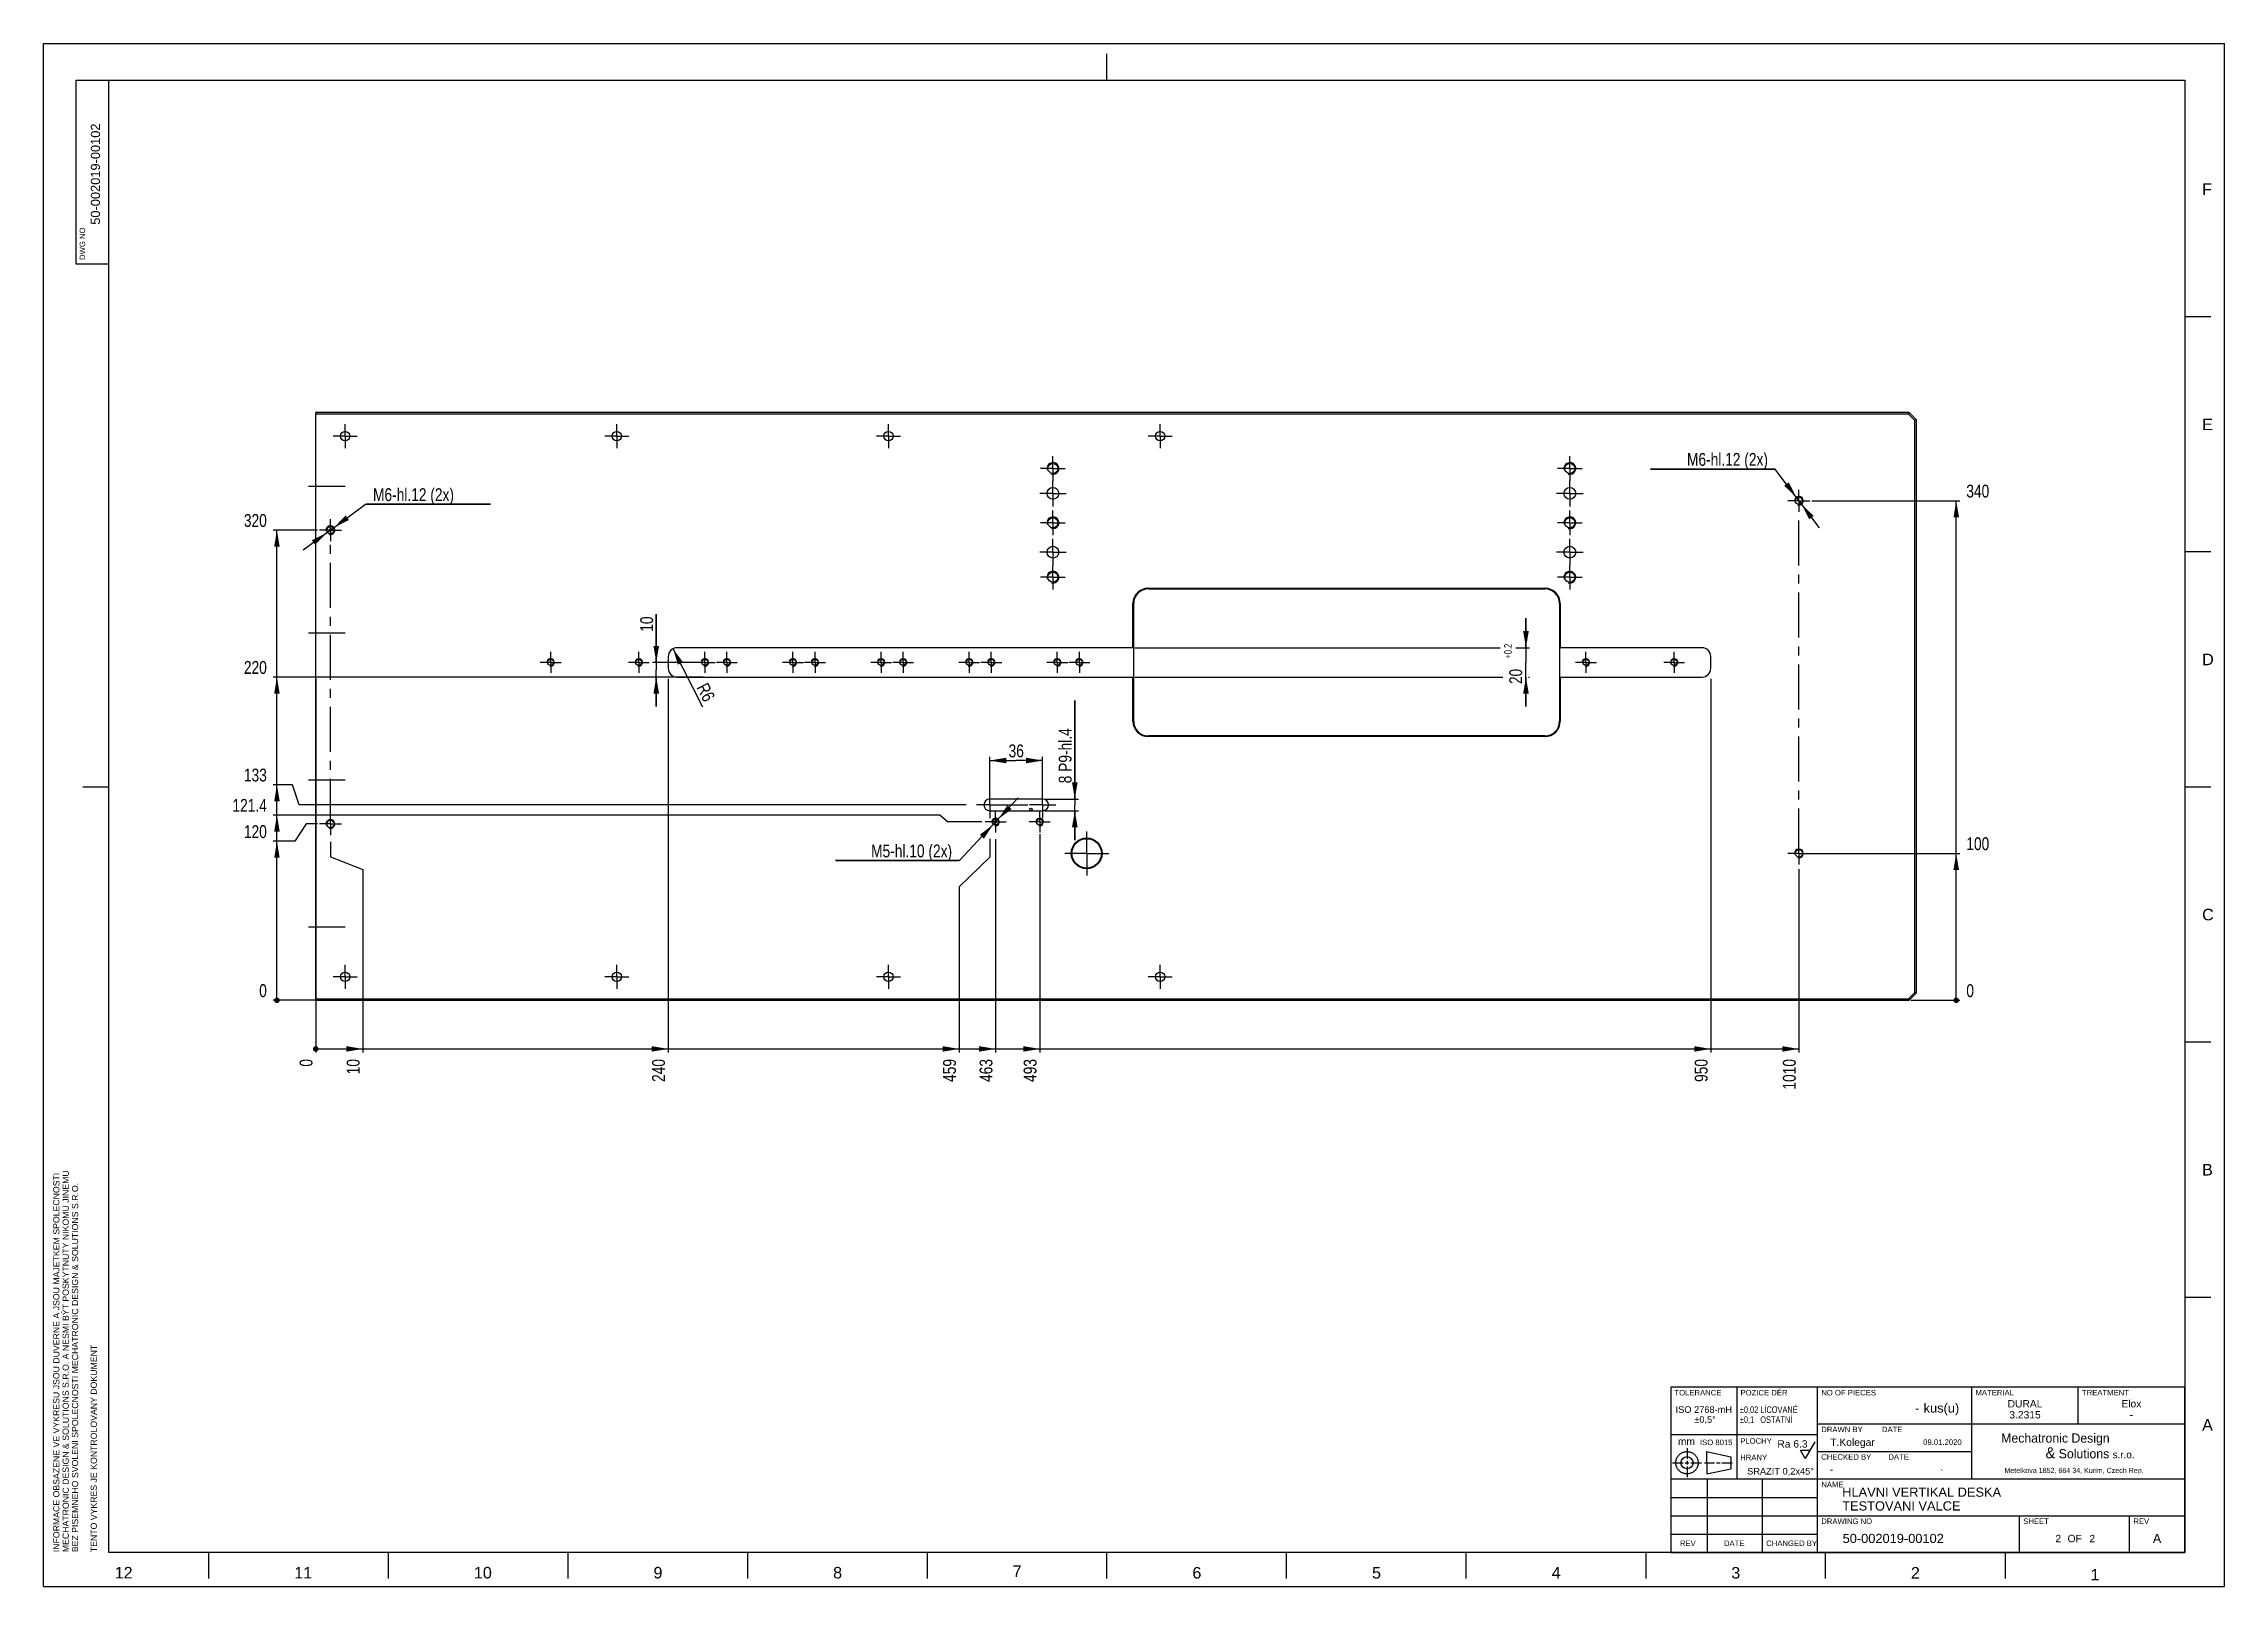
# Model space of a CAD drawing. Header units: millimetres. Extents: x 0 to 594, y 0 to 420.
import ezdxf
from ezdxf.enums import TextEntityAlignment as Align

# ---------------------------------------------------------------- set-up
doc = ezdxf.new("R2010")
doc.units = ezdxf.units.MM
doc.header["$LTSCALE"] = 32.67
doc.linetypes.add('CENTER', pattern=[0.6, 0.375, -0.075, 0.075, -0.075])
doc.layers.get('0').update_dxf_attribs({"linetype": 'CONTINUOUS'})
doc.layers.add('DEFAULT_1', color=7, linetype='CENTER')
doc.styles.get("Standard").update_dxf_attribs({"font": 'txt', "width": 0.8})
doc.styles.add('TEXTSTYLE_1', font='gdt', dxfattribs={"width": 0.8})
doc.styles.add('TEXTSTYLE_2', font='arial.ttf')
doc.styles.add('TEXTSTYLE_3', font='arial.ttf')
doc.styles.add('TEXTSTYLE_4', font='arial.ttf')
doc.styles.add('TEXTSTYLE_5', font='cgtimebd.ttf')
doc.dimstyles.new('DIMSTYLE_1', dxfattribs={"dimtxt": 3.5, "dimasz": 4.5, "dimexe": 1, "dimexo": 0.5, "dimgap": 0.875, "dimtad": 0, "dimtih": 1, "dimtoh": 1, "dimlfac": 2.5, "dimdsep": 46, "dimtxsty": 'STANDARD', "dimblk": '_FILLED', "dimblk1": '_FILLED', "dimblk2": '_FILLED', "dimcen": 0.09, "dimazin": 2, "dimtp": 0.8, "dimtm": 0.8, "dimtfac": 1, "dimtofl": 0, "dimtmove": 0, "dimatfit": 3, "dimldrblk": '_FILLED', "dimfxl": 1, "dimtolj": 1, "dimarcsym": 0})
doc.dimstyles.new('DIMSTYLE_10', dxfattribs={"dimtxt": 3.5, "dimasz": 4.5, "dimexe": 1, "dimexo": 0.5, "dimgap": 0.875, "dimtad": 0, "dimtih": 1, "dimtoh": 1, "dimlfac": 2.5, "dimdsep": 46, "dimtxsty": 'STANDARD', "dimblk": '_FILLED', "dimblk1": '_FILLED', "dimblk2": '_FILLED', "dimcen": 0.09, "dimazin": 2, "dimtp": 0.3, "dimtm": 0.3, "dimtfac": 1, "dimtofl": 0, "dimtmove": 0, "dimatfit": 3, "dimldrblk": '_FILLED', "dimfxl": 1, "dimtolj": 1, "dimarcsym": 0})
doc.dimstyles.new('DIMSTYLE_11', dxfattribs={"dimtxt": 3.5, "dimasz": 4.5, "dimexe": 1, "dimexo": 0.5, "dimgap": 0.875, "dimtad": 0, "dimtih": 1, "dimtoh": 1, "dimlfac": 2.5, "dimdsep": 46, "dimtxsty": 'STANDARD', "dimblk": '_FILLED', "dimblk1": '_FILLED', "dimblk2": '_FILLED', "dimcen": 0.09, "dimazin": 2, "dimtp": 0.1, "dimtm": 0.1, "dimtfac": 1, "dimtofl": 0, "dimtmove": 0, "dimatfit": 3, "dimldrblk": '_FILLED', "dimfxl": 1, "dimtolj": 1, "dimarcsym": 0})
doc.dimstyles.new('DIMSTYLE_2', dxfattribs={"dimtxt": 3.5, "dimasz": 4.5, "dimexe": 1, "dimexo": 0.5, "dimgap": 0.875, "dimtad": 0, "dimtih": 1, "dimtoh": 1, "dimlfac": 2.5, "dimdsep": 46, "dimtxsty": 'STANDARD', "dimblk": '_FILLED', "dimblk1": '_FILLED', "dimblk2": '_FILLED', "dimcen": 0.09, "dimazin": 2, "dimtp": 0.5, "dimtm": 0.5, "dimtfac": 1, "dimtofl": 0, "dimtmove": 0, "dimatfit": 3, "dimldrblk": '_FILLED', "dimfxl": 1, "dimtolj": 1, "dimarcsym": 0})
doc.dimstyles.new('DIMSTYLE_3', dxfattribs={"dimtxt": 3.5, "dimasz": 4.5, "dimexe": 1, "dimexo": 0.5, "dimtad": 1, "dimlfac": 2.5, "dimdsep": 46, "dimtxsty": 'STANDARD', "dimblk": '_FILLED', "dimblk1": '_FILLED', "dimblk2": '_FILLED', "dimcen": 0.09, "dimazin": 2, "dimtp": 0.1, "dimtm": 0.1, "dimtfac": 1, "dimtofl": 0, "dimtmove": 0, "dimatfit": 3, "dimldrblk": '_FILLED', "dimfxl": 1, "dimtolj": 1, "dimarcsym": 0})
doc.dimstyles.new('DIMSTYLE_4', dxfattribs={"dimtxt": 3.5, "dimasz": 4.5, "dimexe": 1, "dimexo": 0.5, "dimgap": 0.875, "dimtad": 1, "dimlfac": 2.5, "dimdsep": 46, "dimtxsty": 'STANDARD', "dimblk": '_FILLED', "dimblk1": '_FILLED', "dimblk2": '_FILLED', "dimcen": 0.09, "dimazin": 2, "dimtp": 0.2, "dimtm": 0.2, "dimtfac": 1, "dimtofl": 0, "dimtmove": 0, "dimatfit": 3, "dimldrblk": '_FILLED', "dimfxl": 1, "dimtolj": 1, "dimarcsym": 0})
doc.dimstyles.new('DIMSTYLE_5', dxfattribs={"dimtxt": 3.5, "dimasz": 4.5, "dimexe": 1, "dimexo": 0.5, "dimgap": 0.875, "dimtad": 1, "dimlfac": 2.5, "dimdsep": 46, "dimtxsty": 'STANDARD', "dimblk": '_FILLED', "dimblk1": '_FILLED', "dimblk2": '_FILLED', "dimcen": 0.09, "dimazin": 2, "dimtp": 0.3, "dimtm": 0.3, "dimtfac": 1, "dimtofl": 0, "dimtmove": 0, "dimatfit": 3, "dimldrblk": '_FILLED', "dimfxl": 1, "dimtolj": 1, "dimarcsym": 0})
doc.dimstyles.new('DIMSTYLE_6', dxfattribs={"dimtxt": 3.5, "dimasz": 4.5, "dimexe": 1, "dimexo": 0.5, "dimtad": 1, "dimlfac": 2.5, "dimdsep": 46, "dimtxsty": 'STANDARD', "dimblk": '_FILLED', "dimblk1": '_FILLED', "dimblk2": '_FILLED', "dimcen": 0.09, "dimazin": 2, "dimtp": 0.1, "dimtm": 0.1, "dimtfac": 1, "dimtmove": 0, "dimatfit": 2, "dimldrblk": '_FILLED', "dimfxl": 1, "dimtolj": 1, "dimarcsym": 0})
doc.dimstyles.new('DIMSTYLE_7', dxfattribs={"dimtxt": 3.5, "dimasz": 4.5, "dimexe": 1, "dimexo": 0.5, "dimgap": 0.875, "dimtad": 0, "dimtih": 1, "dimtoh": 1, "dimlfac": 2.5, "dimdsep": 46, "dimtxsty": 'STANDARD', "dimblk": '_FILLED', "dimblk1": '_FILLED', "dimblk2": '_FILLED', "dimcen": 0.09, "dimazin": 2, "dimtp": 1.2, "dimtm": 1.2, "dimtfac": 1, "dimtofl": 0, "dimtmove": 0, "dimatfit": 3, "dimldrblk": '_FILLED', "dimfxl": 1, "dimtolj": 1, "dimarcsym": 0})
doc.dimstyles.new('DIMSTYLE_8', dxfattribs={"dimtxt": 3.5, "dimasz": 4.5, "dimexe": 1, "dimexo": 0.5, "dimgap": 0.875, "dimtad": 0, "dimtih": 1, "dimtoh": 1, "dimlfac": 2.5, "dimdsep": 46, "dimtxsty": 'STANDARD', "dimblk": '_FILLED', "dimblk1": '_FILLED', "dimblk2": '_FILLED', "dimcen": 0.09, "dimazin": 2, "dimtp": 0.2, "dimtm": 0.2, "dimtfac": 1, "dimtofl": 0, "dimtmove": 0, "dimatfit": 3, "dimldrblk": '_FILLED', "dimfxl": 1, "dimtolj": 1, "dimarcsym": 0})
doc.dimstyles.new('DIMSTYLE_9', dxfattribs={"dimtxt": 3.5, "dimasz": 4.5, "dimexe": 1, "dimexo": 0.5, "dimgap": 0.875, "dimtad": 1, "dimlfac": 2.5, "dimdsep": 46, "dimtxsty": 'STANDARD', "dimblk": '_FILLED', "dimblk1": '_FILLED', "dimblk2": '_FILLED', "dimcen": 0.09, "dimazin": 2, "dimtol": 1, "dimtp": 0.2, "dimtfac": 0.6, "dimtofl": 0, "dimtmove": 0, "dimatfit": 3, "dimldrblk": '_FILLED', "dimfxl": 1, "dimtolj": 1, "dimarcsym": 0})

msp = doc.modelspace()

# ---------------------------------------------------------------- texts
at = {"color": 2, "linetype": 'CONTINUOUS', "line_spacing_factor": 0.9}
for s, insert, char_height, width, attachment_point, style in [('F', (587.9353, 381.9255), 3.1452, 2.677474, 1, 'TEXTSTYLE_3'), ('E', (587.9353, 317.9255), 3.1452, 2.923006, 1, 'TEXTSTYLE_3'), ('\\Q-0.018985;D', (587.9353, 253.9255), 3.145155, 3.168539, 1, 'TEXTSTYLE_3'), ('\\Q-0.018985;C', (587.9352, 184.463), 3.145155, 3.168539, 1, 'TEXTSTYLE_3'), ('\\Q-0.018985;B', (587.9352, 115.0005), 3.145155, 2.923006, 1, 'TEXTSTYLE_3'), ('TOLERANCE', (444.2, 53.48), 1.5, 12.786245, 1, 'TEXTSTYLE_2'), ('POZICE DĚR', (462.2, 53.48), 1.5, 12.780669, 1, 'TEXTSTYLE_2'), ('NO OF PIECES', (484.2, 53.48), 1.5, 14.871747, 1, 'TEXTSTYLE_2'), ('MATERIAL', (526.2, 53.48), 1.5, 10.45539, 1, 'TEXTSTYLE_2'), ('TREATMENT', (555.2, 53.48), 1.5, 12.775093, 1, 'TEXTSTYLE_2'), ('ISO 2768-mH\\P \\fgdt;{\\fgdt;`}\\fArial;0,5\\fgdt;{\\fgdt;~}', (452.2146, 49.0304), 1.8, 15.350186, 2, 'TEXTSTYLE_2'), ('{\\fgdt;`}\\fArial;0,02 LÍCOVANÉ\\P\\fgdt;{\\fgdt;`}\\fArial;0,1   OSTATNÍ', (462.0266, 49.0035), 1.8, 20.381041, 1, 'TEXTSTYLE_1'), ('DRAWN BY         DATE', (484.2, 43.48), 1.5, 22.065056, 1, 'TEXTSTYLE_2'), ('Mechatronic Design \\P             \\H3.0;&\\H2.5; Solutions \\H2.0;s.r.o.', (533.2047, 41.6184), 2.5, 40.321839, 1, 'TEXTSTYLE_5'), ('\\Q-0.018985;A', (587.9352, 45.5381), 3.145155, 2.923006, 1, 'TEXTSTYLE_3'), ('mm \\H1.5; ISO 8015', (445.1463, 40.4539), 2, 14.836431, 1, 'TEXTSTYLE_2'), ('PLOCHY\\P \\PHRANY', (462.1241, 40.3328), 1.5, 8.604089, 1, 'TEXTSTYLE_2'), ('Ra 6.3', (480.4699, 39.7822), 2, 8.223048, 3, 'TEXTSTYLE_2'), ('CHECKED BY        DATE', (484.2, 35.98), 1.5, 23.810409, 1, 'TEXTSTYLE_2'), ('SRAZIT 0,2x45\\fgdt;{\\fgdt;~}', (464.0136, 32.2449), 1.8, 18.363569, 1, 'TEXTSTYLE_2'), ('Metelkova 1852, 664 34, Kurim, Czech Rep.', (534.0736, 32.2632), 1.4, 38.765517, 1, 'TEXTSTYLE_5'), ('NAME', (484.2, 28.48), 1.5, 6.039033, 1, 'TEXTSTYLE_2'), ('DRAWING NO', (484.2, 18.48), 1.5, 13.828996, 1, 'TEXTSTYLE_2'), ('SHEET', (539.2, 18.48), 1.5, 6.97026, 1, 'TEXTSTYLE_2'), ('REV', (569.2, 18.48), 1.5, 4.299257, 1, 'TEXTSTYLE_2'), ('REV', (445.7, 12.48), 1.5, 4.299257, 1, 'TEXTSTYLE_2'), ('DATE', (457.7, 12.48), 1.5, 5.576208, 1, 'TEXTSTYLE_2'), ('CHANGED BY', (469.2, 12.48), 1.5, 13.828996, 1, 'TEXTSTYLE_2'), ('12', (19.3609, 5.2933), 3.14515, 4.887267, 1, 'TEXTSTYLE_3'), ('11', (68.2809, 5.2933), 3.14515, 4.887267, 1, 'TEXTSTYLE_3'), ('10', (117.2009, 5.2933), 3.14515, 4.887267, 1, 'TEXTSTYLE_3'), ('9', (166.1209, 5.2933), 3.1452, 2.443633, 1, 'TEXTSTYLE_3'), ('\\Q-0.018985;8', (215.0409, 5.2933), 3.145155, 2.443633, 1, 'TEXTSTYLE_3'), ('\\Q-0.018985;7', (263.9488, 5.7152), 3.145155, 2.443633, 1, 'TEXTSTYLE_3'), ('\\Q-0.018985;6', (312.9116, 5.2674), 3.145155, 2.443633, 1, 'TEXTSTYLE_3'), ('\\Q-0.018985;5', (361.8396, 5.2674), 3.145155, 2.443633, 1, 'TEXTSTYLE_3'), ('\\Q-0.018985;4', (410.7677, 5.2674), 3.145155, 2.443633, 1, 'TEXTSTYLE_3'), ('\\Q-0.018985;3', (459.6958, 5.2674), 3.145155, 2.443633, 1, 'TEXTSTYLE_3'), ('\\Q-0.018985;2', (508.6239, 5.2674), 3.145155, 2.443633, 1, 'TEXTSTYLE_3'), ('\\Q-0.018985;1', (557.552, 4.7674), 3.145155, 2.443633, 1, 'TEXTSTYLE_3')]:
    msp.add_mtext(s, dxfattribs=dict(at, insert=insert, char_height=char_height, width=width, attachment_point=attachment_point, style=style))
at = {"color": 2, "linetype": 'CONTINUOUS', "attachment_point": 1, "rotation": 90, "line_spacing_factor": 0.9}
for s, insert, char_height, width, style in [('\\Q-0.018985;DWG NO', (9.81, 361.1006), 1.5, 8.832714, 'TEXTSTYLE_2'), ('INFORMACE OBSAZENE VE VYKRESU JSOU DUVERNE A JSOU MAJETKEM SPOLECNOSTI  \\PMECHATRONIC DESIGN & SOLUTIONS S.R.O. A NESMI BÝT POSKYTNUTY NIKOMU JINEMU \\PBEZ PISEMNEHO SVOLENI SPOLECNOSTI MECHATRONIC DESIGN & SOLUTIONS S.R.O.\\P \\PTENTO VYKRES JE KONTROLOVANY DOKUMENT', (2.608, 9.3017), 1.7, 104.420446, 'TEXTSTYLE_4')]:
    msp.add_mtext(s, dxfattribs=dict(at, insert=insert, char_height=char_height, width=width, style=style))

# ---------------------------------------------------------------- blocks, each defined once
blk = doc.blocks.new('*D0')
at = {"color": 2, "linetype": 'CONTINUOUS'}
blk.add_line((454.12, 247.05), (454.12, 145.32), dxfattribs=at)
at = {"color": 2, "linetype": 'CONTINUOUS', "insert": (449.74, 143.57), "char_height": 3.5, "width": 12, "attachment_point": 3, "rotation": 90, "line_spacing_factor": 0.9}
blk.add_mtext('950', dxfattribs=at)
blk = doc.blocks.new('_FILLED')
at = {"color": 0, "linetype": 'BYBLOCK'}
blk.add_solid([(0, 0), (-1, 0.17), (-1, -0.17)], dxfattribs=at)
blk = doc.blocks.new('*D1')
at = {"color": 2, "linetype": 'CONTINUOUS'}
blk.add_line((170.12, 247.05), (170.12, 145.32), dxfattribs=at)
at = {"color": 2, "linetype": 'CONTINUOUS', "insert": (165.74, 143.57), "char_height": 3.5, "width": 12.375, "attachment_point": 3, "rotation": 90, "line_spacing_factor": 0.9}
blk.add_mtext('240', dxfattribs=at)
blk = doc.blocks.new('*D2')
at = {"color": 2, "linetype": 'CONTINUOUS'}
blk.add_line((171.43, 255.29), (179.44, 239.44), dxfattribs=at)
at = {"color": 2, "linetype": 'CONTINUOUS', "xscale": 4.5, "yscale": 4.5, "zscale": 4.5, "rotation": 116.7957450957}
blk.add_blockref('_FILLED', (171.43, 255.29), dxfattribs=at)
at = {"color": 2, "linetype": 'CONTINUOUS', "insert": (180.86, 246.33), "char_height": 3.5, "width": 8.25, "attachment_point": 1, "rotation": 296.79575, "line_spacing_factor": 0.9}
blk.add_mtext('R6', dxfattribs=at)
blk = doc.blocks.new('*D3')
at = {"color": 2, "linetype": 'CONTINUOUS'}
for p, q in [((166.87, 251.55), (166.87, 264.64)), ((166.87, 264.64), (166.87, 249.55)), ((179.62, 251.55), (165.87, 251.55)), ((166.87, 239.55), (166.87, 249.55)), ((179.62, 247.55), (165.87, 247.55)), ((166.87, 247.55), (166.87, 239.55))]:
    blk.add_line(p, q, dxfattribs=at)
at = {"color": 2, "linetype": 'CONTINUOUS', "xscale": 4.5, "yscale": 4.5, "zscale": 4.5}
for p, rotation in [((166.87, 251.55), 270), ((166.87, 247.55), 90)]:
    blk.add_blockref('_FILLED', p, dxfattribs=dict(at, rotation=rotation))
at = {"color": 2, "linetype": 'CONTINUOUS', "insert": (162.5, 259.89), "char_height": 3.5, "width": 7.125, "attachment_point": 1, "rotation": 90, "line_spacing_factor": 0.9}
blk.add_mtext('10', dxfattribs=at)
blk = doc.blocks.new('*D4')
at = {"color": 2, "linetype": 'CONTINUOUS'}
for p, q in [((67.81, 218.25), (62.55, 218.25)), ((69.65, 212.75), (67.81, 218.25)), ((251.31, 212.75), (69.65, 212.75))]:
    blk.add_line(p, q, dxfattribs=at)
at = {"color": 2, "linetype": 'CONTINUOUS', "insert": (60.8, 222.63), "char_height": 3.5, "width": 10.5, "attachment_point": 3, "line_spacing_factor": 0.9}
blk.add_mtext('133', dxfattribs=at)
blk = doc.blocks.new('*D5')
at = {"color": 2, "linetype": 'CONTINUOUS'}
for p, q in [((280.88, 214.35), (280.88, 241.13)), ((280.88, 241.13), (280.88, 212.75)), ((272.62, 214.35), (281.88, 214.35)), ((272.62, 211.15), (281.88, 211.15)), ((280.88, 203.15), (280.88, 212.75)), ((280.88, 211.15), (280.88, 203.15))]:
    blk.add_line(p, q, dxfattribs=at)
at = {"color": 2, "linetype": 'CONTINUOUS', "xscale": 4.5, "yscale": 4.5, "zscale": 4.5}
for p, rotation in [((280.88, 214.35), 270), ((280.88, 211.15), 90)]:
    blk.add_blockref('_FILLED', p, dxfattribs=dict(at, rotation=rotation))
at = {"color": 2, "linetype": 'CONTINUOUS', "insert": (276.5, 218.63), "char_height": 3.5, "width": 33.75, "attachment_point": 1, "rotation": 90, "line_spacing_factor": 0.9}
blk.add_mtext('8 P9-hl.4', dxfattribs=at)
blk = doc.blocks.new('*D6')
at = {"color": 2, "linetype": 'CONTINUOUS'}
for p, q in [((257.72, 213.25), (257.72, 225.83)), ((272.12, 213.25), (272.12, 225.83)), ((257.72, 224.83), (264.92, 224.83)), ((272.12, 224.83), (264.92, 224.83))]:
    blk.add_line(p, q, dxfattribs=at)
at = {"color": 2, "linetype": 'CONTINUOUS', "xscale": 4.5, "yscale": 4.5, "zscale": 4.5, "rotation": 180}
blk.add_blockref('_FILLED', (257.72, 224.83), dxfattribs=at)
at = {"color": 2, "linetype": 'CONTINUOUS', "xscale": 4.5, "yscale": 4.5, "zscale": 4.5}
blk.add_blockref('_FILLED', (272.12, 224.83), dxfattribs=at)
at = {"color": 2, "linetype": 'CONTINUOUS', "insert": (264.92, 229.21), "char_height": 3.5, "width": 7.875, "attachment_point": 2, "line_spacing_factor": 0.9}
blk.add_mtext('36', dxfattribs=at)
blk = doc.blocks.new('*D7')
at = {"color": 2, "linetype": 'CONTINUOUS'}
for p, q in [((257.72, 203.53), (257.72, 198.5)), ((257.72, 198.5), (249.37, 190.45)), ((249.37, 190.45), (249.37, 145.32))]:
    blk.add_line(p, q, dxfattribs=at)
at = {"color": 2, "linetype": 'CONTINUOUS', "insert": (244.99, 143.57), "char_height": 3.5, "width": 12, "attachment_point": 3, "rotation": 90, "line_spacing_factor": 0.9}
blk.add_mtext('459', dxfattribs=at)
blk = doc.blocks.new('*D8')
at = {"color": 2, "linetype": 'CONTINUOUS'}
for p, q in [((259.32, 208.11), (265.47, 214.68)), ((259.32, 208.11), (249.45, 197.58)), ((258.63, 207.38), (259.32, 208.11)), ((260, 208.84), (259.32, 208.11)), ((260, 208.84), (260, 208.84)), ((258.63, 207.38), (258.63, 207.38)), ((249.45, 197.58), (215.7, 197.58)), ((215.7, 197.58), (249.2, 197.58))]:
    blk.add_line(p, q, dxfattribs=at)
at = {"color": 2, "linetype": 'CONTINUOUS', "xscale": 4.5, "yscale": 4.5, "zscale": 4.5}
for p, rotation in [((260, 208.84), 226.8545479209), ((258.63, 207.38), 46.8545479209)]:
    blk.add_blockref('_FILLED', p, dxfattribs=dict(at, rotation=rotation))
at = {"color": 2, "linetype": 'CONTINUOUS', "insert": (247.45, 201.96), "char_height": 3.5, "width": 45, "attachment_point": 3, "line_spacing_factor": 0.9}
blk.add_mtext('M5-hl.10 (2x)', dxfattribs=at)
blk = doc.blocks.new('*D9')
at = {"color": 2, "linetype": 'CONTINUOUS'}
blk.add_line((259.32, 203.41), (259.32, 145.32), dxfattribs=at)
at = {"color": 2, "linetype": 'CONTINUOUS', "insert": (254.94, 143.57), "char_height": 3.5, "width": 12, "attachment_point": 3, "rotation": 90, "line_spacing_factor": 0.9}
blk.add_mtext('463', dxfattribs=at)
blk = doc.blocks.new('*D10')
at = {"color": 2, "linetype": 'CONTINUOUS'}
for p, q in [((244.11, 209.99), (62.55, 209.99)), ((246.16, 208.11), (244.11, 209.99)), ((255.56, 208.11), (246.16, 208.11))]:
    blk.add_line(p, q, dxfattribs=at)
at = {"color": 2, "linetype": 'CONTINUOUS', "insert": (60.8, 214.37), "char_height": 3.5, "width": 17.25, "attachment_point": 3, "line_spacing_factor": 0.9}
blk.add_mtext('121.4', dxfattribs=at)
blk = doc.blocks.new('*D11')
at = {"color": 2, "linetype": 'CONTINUOUS'}
blk.add_line((478.12, 195.27), (478.12, 145.32), dxfattribs=at)
at = {"color": 2, "linetype": 'CONTINUOUS', "insert": (473.74, 143.57), "char_height": 3.5, "width": 14.25, "attachment_point": 3, "rotation": 90, "line_spacing_factor": 0.9}
blk.add_mtext('1010', dxfattribs=at)
blk = doc.blocks.new('*D12')
at = {"color": 2, "linetype": 'CONTINUOUS'}
for p, q in [((471.68, 304.19), (437.68, 304.19)), ((437.68, 304.19), (471.43, 304.19)), ((478.12, 295.55), (471.68, 304.19)), ((477.4, 296.51), (477.4, 296.51)), ((477.4, 296.51), (478.12, 295.55)), ((478.83, 294.59), (478.12, 295.55)), ((478.12, 295.55), (483.61, 288.17)), ((478.83, 294.59), (478.83, 294.59))]:
    blk.add_line(p, q, dxfattribs=at)
at = {"color": 2, "linetype": 'CONTINUOUS', "xscale": 4.5, "yscale": 4.5, "zscale": 4.5}
for p, rotation in [((477.4, 296.51), 306.6681276796), ((478.83, 294.59), 126.6681276796)]:
    blk.add_blockref('_FILLED', p, dxfattribs=dict(at, rotation=rotation))
at = {"color": 2, "linetype": 'CONTINUOUS', "insert": (469.68, 308.56), "char_height": 3.5, "width": 45.375, "attachment_point": 3, "line_spacing_factor": 0.9}
blk.add_mtext('M6-hl.12 (2x)', dxfattribs=at)
blk = doc.blocks.new('*D13')
at = {"color": 2, "linetype": 'CONTINUOUS'}
for p, q in [((78.12, 202.72), (78.12, 198.6)), ((78.12, 198.6), (86.94, 195.15)), ((86.94, 195.15), (86.94, 145.32))]:
    blk.add_line(p, q, dxfattribs=at)
at = {"color": 2, "linetype": 'CONTINUOUS', "insert": (82.57, 143.57), "char_height": 3.5, "width": 7.125, "attachment_point": 3, "rotation": 90, "line_spacing_factor": 0.9}
blk.add_mtext('10', dxfattribs=at)
blk = doc.blocks.new('*D14')
at = {"color": 2, "linetype": 'CONTINUOUS'}
for p, q in [((78.12, 287.55), (87.72, 294.59)), ((87.72, 294.59), (121.72, 294.59)), ((121.72, 294.59), (87.97, 294.59)), ((78.12, 287.55), (70.69, 282.11)), ((77.15, 286.84), (78.12, 287.55)), ((77.15, 286.84), (77.15, 286.84)), ((79.08, 288.26), (78.12, 287.55)), ((79.08, 288.26), (79.08, 288.26))]:
    blk.add_line(p, q, dxfattribs=at)
at = {"color": 2, "linetype": 'CONTINUOUS', "xscale": 4.5, "yscale": 4.5, "zscale": 4.5}
for p, rotation in [((79.08, 288.26), 216.2353782984), ((77.15, 286.84), 36.2353782984)]:
    blk.add_blockref('_FILLED', p, dxfattribs=dict(at, rotation=rotation))
at = {"color": 2, "linetype": 'CONTINUOUS', "insert": (89.72, 298.96), "char_height": 3.5, "width": 45.375, "attachment_point": 1, "line_spacing_factor": 0.9}
blk.add_mtext('M6-hl.12 (2x)', dxfattribs=at)
blk = doc.blocks.new('*D15')
at = {"color": 2, "linetype": 'CONTINUOUS'}
blk.add_line((172.02, 247.55), (62.55, 247.55), dxfattribs=at)
at = {"color": 2, "linetype": 'CONTINUOUS', "insert": (60.8, 251.93), "char_height": 3.5, "width": 12.375, "attachment_point": 3, "line_spacing_factor": 0.9}
blk.add_mtext('220', dxfattribs=at)
blk = doc.blocks.new('*D16')
at = {"color": 2, "linetype": 'CONTINUOUS'}
for p, q in [((403.76, 255.55), (403.76, 263.55)), ((403.76, 263.55), (403.76, 251.55)), ((297.22, 255.55), (396.76, 255.55)), ((400.96, 255.55), (404.76, 255.55)), ((403.76, 239.55), (403.76, 251.55)), ((297.22, 247.55), (397.46, 247.55)), ((403.76, 247.55), (403.76, 239.55)), ((404.46, 247.55), (404.76, 247.55))]:
    blk.add_line(p, q, dxfattribs=at)
at = {"color": 2, "linetype": 'CONTINUOUS', "xscale": 4.5, "yscale": 4.5, "zscale": 4.5}
for p, rotation in [((403.76, 255.55), 270), ((403.76, 247.55), 90)]:
    blk.add_blockref('_FILLED', p, dxfattribs=dict(at, rotation=rotation))
at = {"color": 2, "linetype": 'CONTINUOUS'}
for s, height, width, p in [(' +0.2', 2.1, 0.728571, (399.91, 254.3)), ('20', 3.5, 0.785714, (402.71, 247.73))]:
    blk.add_text(s, height=height, rotation=90, dxfattribs=dict(at, width=width)).set_placement(p, align=Align.CENTER)
blk = doc.blocks.new('*D17')
at = {"color": 2, "linetype": 'CONTINUOUS'}
blk.add_line((271.32, 204.77), (271.32, 145.32), dxfattribs=at)
at = {"color": 2, "linetype": 'CONTINUOUS', "insert": (266.94, 143.57), "char_height": 3.5, "width": 12, "attachment_point": 3, "rotation": 90, "line_spacing_factor": 0.9}
blk.add_mtext('493', dxfattribs=at)
blk = doc.blocks.new('*D18')
at = {"color": 2, "linetype": 'CONTINUOUS'}
blk.add_line((478.62, 199.55), (521.96, 199.55), dxfattribs=at)
at = {"color": 2, "linetype": 'CONTINUOUS', "insert": (523.71, 203.93), "char_height": 3.5, "width": 11.25, "attachment_point": 1, "line_spacing_factor": 0.9}
blk.add_mtext('100', dxfattribs=at)
blk = doc.blocks.new('*D19')
at = {"color": 2, "linetype": 'CONTINUOUS'}
blk.add_line((481.62, 295.55), (521.96, 295.55), dxfattribs=at)
at = {"color": 2, "linetype": 'CONTINUOUS', "insert": (523.71, 299.93), "char_height": 3.5, "width": 12, "attachment_point": 1, "line_spacing_factor": 0.9}
blk.add_mtext('340', dxfattribs=at)
blk = doc.blocks.new('*D20')
at = {"color": 2, "linetype": 'CONTINUOUS'}
for p, q in [((68.47, 202.84), (62.55, 202.84)), ((71.47, 207.55), (68.47, 202.84)), ((74.62, 207.55), (71.47, 207.55))]:
    blk.add_line(p, q, dxfattribs=at)
at = {"color": 2, "linetype": 'CONTINUOUS', "insert": (60.8, 207.22), "char_height": 3.5, "width": 11.25, "attachment_point": 3, "line_spacing_factor": 0.9}
blk.add_mtext('120', dxfattribs=at)
blk = doc.blocks.new('*D21')
at = {"color": 2, "linetype": 'CONTINUOUS'}
blk.add_line((74.62, 287.55), (62.55, 287.55), dxfattribs=at)
at = {"color": 2, "linetype": 'CONTINUOUS', "insert": (60.8, 291.93), "char_height": 3.5, "width": 12, "attachment_point": 3, "line_spacing_factor": 0.9}
blk.add_mtext('320', dxfattribs=at)
blk = doc.blocks.new('*D22')
at = {"color": 2, "linetype": 'CONTINUOUS'}
blk.add_line((508.62, 159.55), (521.96, 159.55), dxfattribs=at)
at = {"color": 2, "linetype": 'CONTINUOUS', "insert": (523.71, 163.93), "char_height": 3.5, "width": 4.125, "attachment_point": 1, "line_spacing_factor": 0.9}
blk.add_mtext('0', dxfattribs=at)
blk = doc.blocks.new('*D23')
at = {"color": 2, "linetype": 'CONTINUOUS'}
blk.add_line((271.62, 159.55), (62.55, 159.55), dxfattribs=at)
at = {"color": 2, "linetype": 'CONTINUOUS', "insert": (60.8, 163.93), "char_height": 3.5, "width": 4.125, "attachment_point": 3, "line_spacing_factor": 0.9}
blk.add_mtext('0', dxfattribs=at)
blk = doc.blocks.new('*D24')
at = {"color": 2, "linetype": 'CONTINUOUS'}
blk.add_line((74.12, 247.05), (74.12, 145.32), dxfattribs=at)
at = {"color": 2, "linetype": 'CONTINUOUS', "insert": (69.74, 143.57), "char_height": 3.5, "width": 4.125, "attachment_point": 3, "rotation": 90, "line_spacing_factor": 0.9}
blk.add_mtext('0', dxfattribs=at)
blk = doc.blocks.new('RAZITKO_A3_BL0', base_point=(294.84, 205.02))
at = {"color": 2, "linetype": 'CONTINUOUS', "style": 'TEXTSTYLE_2'}
blk.add_text('50-002019-00102', height=2.5, rotation=90, dxfattribs=at).set_placement((15.36, 370.69))
for s, height, p in [('-', 2.5, (509.74, 47.3)), ('kus(u)', 2.5, (512.07, 47.3)), ('DURAL', 2, (534.96, 48.71)), ('3.2315', 2, (535.42, 45.71)), ('Elox', 2, (565.95, 48.73)), ('-', 2, (568.19, 45.73)), ('T.Kolegar', 2, (486.65, 38.24)), ('09.01.2020', 1.5, (511.96, 38.51)), ('-', 2, (486.5, 30.86)), ('-', 1.5, (516.7, 31.13)), ('HLAVNI VERTIKAL DESKA', 2.5, (489.91, 24.4)), ('TESTOVANI VALCE', 2.5, (489.91, 20.65)), ('50-002019-00102', 2.5, (490.01, 11.8)), ('2', 2, (547.97, 12.02)), ('OF', 2, (551.29, 12.02)), ('2', 2, (557.23, 12.02)), ('A', 2.5, (574.5, 11.77))]:
    blk.add_text(s, height=height, dxfattribs=at).set_placement(p)

# ---------------------------------------------------------------- dimensions: what is measured, and where the dimension line sits
at = {"color": 2, "linetype": 'CONTINUOUS'}
for p1, p2, text, picture, middle in [((477.3988, 296.5127), (478.832, 294.5876), 'M<>-hl.12 (2x)', '*D12', (454.5584, 306.8144)), ((79.0833, 288.2595), (77.1475, 286.8409), 'M<>-hl.12 (2x)', '*D14', (104.8416, 297.2111)), ((258.6316, 207.3806), (259.9993, 208.8398), 'M<>-hl.10 (2x)', '*D8', (232.4502, 200.2098))]:
    dim = msp.add_diameter_dim_2p(p1=p1, p2=p2, text=text, dimstyle='DIMSTYLE_6', override={"dimtih": 1, "dimtoh": 1, "dimpost": '<>'}, dxfattribs=at)
    dim.commit()
    dim.dimension.update_dxf_attribs({"geometry": picture, "text_midpoint": middle, "dimtype": 163})
for feature_location, offset, dtype, origin, dimstyle, picture, middle in [((481.6154, 295.5502), (40.3458, 0), 0, (508.1154, 159.5502), 'DIMSTYLE_2', '*D19', (527.2112, 298.1752)), ((74.6154, 287.5502), (-12.0652, 0), 0, (74.1154, 159.5502), 'DIMSTYLE_2', '*D21', (56.3002, 290.1752)), ((478.1154, 195.269), (0, -49.9516), 1, (74.1154, 295.5502), 'DIMSTYLE_7', '*D11', (475.4904, 138.3174)), ((78.1154, 202.7154), (8.8248, -57.3981), 1, (74.1154, 287.5502), 'DIMSTYLE_8', '*D13', (84.3152, 140.6924)), ((172.0154, 247.5502), (-109.4652, 0), 0, (74.1154, 159.5502), 'DIMSTYLE_2', '*D15', (56.1752, 250.1752)), ((74.1154088173, 247.0501773158), (0, -101.7328203371), 1, (74.1154088173, 247.5501773158), 'DIMSTYLE_11', '*D24', (71.4904066957, 141.6923587068)), ((454.1154, 247.0502), (0, -101.7328), 1, (74.1154, 247.5502), 'DIMSTYLE_1', '*D0', (451.4904, 139.0674)), ((170.1154, 247.0502), (0, -101.7328), 1, (74.1154, 247.5502), 'DIMSTYLE_2', '*D1', (167.4904, 138.9424)), ((251.3064, 212.7502), (-188.7562, 5.5044), 0, (272.1154, 159.5502), 'DIMSTYLE_2', '*D4', (56.8002, 220.8795)), ((255.5581, 208.1102), (-193.0079, 1.8845), 0, (259.3154, 159.5502), 'DIMSTYLE_2', '*D10', (54.5502, 212.6196)), ((257.7154, 203.5289), (-8.3471, -58.2116), 1, (74.1154, 212.7502), 'DIMSTYLE_1', '*D7', (246.7433, 139.0674)), ((259.3154, 203.4072), (0, -58.0898), 1, (74.1154, 208.1102), 'DIMSTYLE_1', '*D9', (256.6904, 139.0674)), ((74.6154, 207.5502), (-12.0652, -4.7066), 0, (74.1154, 159.5502), 'DIMSTYLE_10', '*D20', (56.5502, 205.4686)), ((271.3154, 204.7702), (0, -59.4528), 1, (74.1154, 159.9502), 'DIMSTYLE_1', '*D17', (268.6904, 139.0674)), ((478.6154, 199.5502), (43.3458, 0), 0, (508.1154, 159.5502), 'DIMSTYLE_10', '*D18', (526.9612, 202.1752)), ((271.6154088173, 159.5501773158), (-209.0652102946, 0), 0, (272.1154088173, 159.5501773158), 'DIMSTYLE_11', '*D23', (58.9251992569, 162.175178009)), ((508.6154088173, 159.5501773158), (13.3458007688, 0), 0, (508.1154088173, 159.5501773158), 'DIMSTYLE_11', '*D22', (524.5862019653, 162.175178009))]:
    dim = msp.add_ordinate_dim(feature_location=feature_location, offset=offset, dtype=dtype, origin=origin, dimstyle=dimstyle, override={"dimtad": 1, "dimtih": 0, "dimtoh": 0}, dxfattribs=at)
    dim.commit()
    dim.dimension.update_dxf_attribs({"geometry": picture, "text_midpoint": middle})
for base, p1, p2, dimstyle, picture, middle in [((166.8739, 251.5502), (180.1154, 247.5502), (180.1154, 251.5502), 'DIMSTYLE_4', '*D3', (166.8739, 261.7692)), ((403.7641, 255.5502), (296.7154, 247.5502), (296.7154, 255.5502), 'DIMSTYLE_9', '*D16', (403.7641, 251.5502))]:
    dim = msp.add_linear_dim(base=base, p1=p1, p2=p2, angle=90, dimstyle=dimstyle, dxfattribs=at)
    dim.commit()
    dim.dimension.update_dxf_attribs({"geometry": picture, "text_midpoint": middle, "dimtype": 160})
dim = msp.add_radius_dim(center=(172.5154, 253.1502), mpoint=(171.4335, 255.2925), text='R<>', dimstyle='DIMSTYLE_3', override={"dimpost": '<>'}, dxfattribs=at)
dim.commit()
dim.dimension.update_dxf_attribs({"geometry": '*D2', "text_midpoint": (180.5407, 243.0826), "dimtype": 164})
dim = msp.add_linear_dim(base=(280.8757, 211.1502), p1=(272.1154, 214.3502), p2=(272.1154, 211.1502), angle=270, text='<> P9-hl.4', dimstyle='DIMSTYLE_4', dxfattribs=at)
dim.commit()
dim.dimension.update_dxf_attribs({"geometry": '*D5', "text_midpoint": (280.8757, 229.8834), "dimtype": 160})
dim = msp.add_linear_dim(base=(272.1154, 224.8325), p1=(257.7154, 212.7502), p2=(272.1154, 212.7502), dimstyle='DIMSTYLE_5', dxfattribs=at)
dim.commit()
dim.dimension.update_dxf_attribs({"geometry": '*D6', "text_midpoint": (264.4154, 224.8325), "dimtype": 160})

# ---------------------------------------------------------------- linework, layer by layer
at = {"color": 7, "linetype": 'CONTINUOUS'}
for p, q in [((0, 0), (0, 420)), ((0, 420), (594, 420)), ((594, 0), (594, 420)), ((8.7839, 410.0844), (8.7839, 360.0844)), ((8.7839, 410.0844), (583.2088, 410.0844)), ((17.7839, 9.2343), (17.7839, 410.0844)), ((583.2088, 410.0844), (583.209, 9.2343)), ((8.7839, 360.0844), (17.7839, 360.0844)), ((74.1154, 159.5502), (74.1154, 319.5502)), ((508.1154, 319.5502), (74.1154, 319.5502)), ((507.9497, 319.1502), (74.1154, 319.1502)), ((508.1154, 319.5502), (507.9497, 319.1502)), ((509.7154, 317.3845), (507.9497, 319.1502)), ((510.1154, 317.5502), (508.1154, 319.5502)), ((510.1154, 317.5502), (509.7154, 317.3845)), ((509.7154, 161.7159), (509.7154, 317.3845)), ((510.1154, 161.5502), (510.1154, 317.5502)), ((296.7154, 255.5502), (296.7154, 267.5502)), ((296.9154, 235.5502), (296.9154, 267.5502)), ((300.9154, 271.7502), (408.9154, 271.7502)), ((300.9154, 271.5502), (408.9154, 271.5502)), ((412.9154, 267.5502), (412.9154, 235.5502)), ((413.1154, 267.5502), (413.1154, 255.5502)), ((296.9154, 255.5502), (172.5154, 255.5502)), ((451.7154, 255.5502), (412.9154, 255.5502)), ((170.1154, 253.1502), (170.1154, 249.9502)), ((454.1154, 249.9502), (454.1154, 253.1502)), ((172.5154, 247.5502), (296.9154, 247.5502)), ((296.7154, 235.5502), (296.7154, 247.5502)), ((412.9154, 247.5502), (451.7154, 247.5502)), ((413.1154, 247.5502), (413.1154, 235.5502)), ((408.9154, 231.5502), (300.9154, 231.5502)), ((408.9154, 231.3502), (300.9154, 231.3502)), ((272.1154, 214.3502), (257.7154, 214.3502)), ((257.7154, 211.1502), (272.1154, 211.1502)), ((507.9497, 159.9502), (509.7154, 161.7159)), ((508.1154, 159.5502), (510.1154, 161.5502)), ((510.1154, 161.5502), (509.7154, 161.7159)), ((74.1154, 159.9502), (507.9497, 159.9502)), ((74.1154, 159.5502), (508.1154, 159.5502)), ((508.1154, 159.5502), (507.9497, 159.9502)), ((583.203, 148.2094), (590.318, 148.2094)), ((583.2, 54.23), (443.2, 54.23)), ((443.2, 54.23), (443.2, 9.23)), ((483.2, 9.23), (483.2, 54.23)), ((525.2, 29.23), (525.2, 54.23)), ((583.2, 9.23), (583.2, 54.23)), ((483.2, 44.23), (583.2, 44.23)), ((443.2, 29.23), (583.2, 29.23)), ((443.2, 14.23), (483.2, 14.23)), ((583.209, 9.2343), (17.7839, 9.2343)), ((30.4842, 9.2343), (17.7845, 9.2343)), ((443.2, 9.23), (583.2, 9.23)), ((0, 0), (594, 0))]:
    msp.add_line(p, q, dxfattribs=at)
at = {"color": 2, "linetype": 'CONTINUOUS'}
for p, q in [((289.6402, 410.0822), (289.6402, 417.1943)), ((590.3208, 345.6216), (583.2088, 345.6216)), ((520.9612, 159.5502), (520.9612, 295.5502)), ((63.5502, 159.5502), (63.5502, 287.5502)), ((590.3208, 281.6216), (583.2088, 281.6216)), ((17.7808, 217.6216), (10.6688, 217.6216)), ((590.3208, 217.6216), (583.2088, 217.6216)), ((74.1154, 146.3174), (478.1154, 146.3174)), ((583.2087, 78.6967), (590.3206, 78.6967)), ((461.2, 54.23), (461.2, 29.23)), ((554.2, 44.23), (554.2, 54.23)), ((483.2, 41.23), (443.2, 41.23)), ((447.6307, 37.605), (447.6307, 34.7133)), ((452.9717, 36.7123), (459.5546, 35.297)), ((452.9717, 36.7123), (453.0046, 30.656)), ((478.5144, 37.037), (481.1116, 37.037)), ((479.813, 34.7878), (478.5144, 37.037)), ((482.4212, 39.3054), (479.813, 34.7878)), ((483.2, 36.73), (525.2, 36.73)), ((443.6874, 33.6617), (446.5792, 33.6617)), ((447.105, 33.6617), (448.1565, 33.6617)), ((447.6307, 34.1874), (447.6307, 33.1359)), ((447.6307, 32.6102), (447.6307, 29.7184)), ((448.6823, 33.6617), (451.574, 33.6617)), ((452.3649, 33.6604), (455.141, 33.6604)), ((453.0046, 30.656), (459.5217, 32.0384)), ((455.6457, 33.6604), (456.6552, 33.6604)), ((457.1599, 33.6604), (459.936, 33.6604)), ((459.5546, 35.297), (459.5217, 32.0384)), ((443.2, 24.23), (483.2, 24.23)), ((453.2, 9.23), (453.2, 29.23)), ((468.2, 9.23), (468.2, 29.23)), ((443.2, 19.23), (583.2, 19.23)), ((538.2, 9.23), (538.2, 19.23)), ((568.2, 9.23), (568.2, 19.23)), ((45.0323, 2.1223), (45.0323, 9.2343)), ((93.9523, 2.1223), (93.9523, 9.2343)), ((142.8723, 2.1223), (142.8723, 9.2343)), ((191.7923, 2.1223), (191.7923, 9.2343)), ((240.7123, 2.1223), (240.7123, 9.2343)), ((289.6402, 2.1222), (289.6402, 9.2343)), ((338.5683, 2.1223), (338.5683, 9.2341)), ((387.4883, 2.1223), (387.4883, 9.2341)), ((436.4245, 9.2343), (436.4245, 2.1223)), ((485.3525, 2.1223), (485.3525, 9.2343)), ((534.2806, 9.2343), (534.2806, 2.1223))]:
    msp.add_line(p, q, dxfattribs=at)
at = {"color": 9, "linetype": 'CONTINUOUS'}
for p, q in [((296.7154, 267.5502), (296.9154, 267.5502)), ((300.9154, 271.7502), (300.9154, 271.5502)), ((408.9154, 271.7502), (408.9154, 271.5502)), ((413.1154, 267.5502), (412.9154, 267.5502)), ((296.7154, 235.5502), (296.9154, 235.5502)), ((413.1154, 235.5502), (412.9154, 235.5502)), ((300.9154, 231.3502), (300.9154, 231.5502)), ((408.9154, 231.3502), (408.9154, 231.5502))]:
    msp.add_line(p, q, dxfattribs=at)
at = {"color": 2, "linetype": 'CONTINUOUS', "const_width": 0.75}
for points in [[(63.1752, 159.5502, 1), (63.9252, 159.5502, 1)], [(63.1752, 159.5502, 1), (63.9252, 159.5502, 1)], [(63.1752, 159.5502, 1), (63.9252, 159.5502, 1)], [(63.1752, 159.5502, 1), (63.9252, 159.5502, 1)], [(63.1752, 159.5502, 1), (63.9252, 159.5502, 1)], [(520.5862, 159.5502, 1), (521.3362, 159.5502, 1)], [(520.5862, 159.5502, 1), (521.3362, 159.5502, 1)], [(73.7404, 146.3174, 1), (74.4904, 146.3174, 1)], [(73.7404, 146.3174, 1), (74.4904, 146.3174, 1)], [(73.7404, 146.3174, 1), (74.4904, 146.3174, 1)], [(73.7404, 146.3174, 1), (74.4904, 146.3174, 1)], [(73.7404, 146.3174, 1), (74.4904, 146.3174, 1)], [(73.7404, 146.3174, 1), (74.4904, 146.3174, 1)], [(73.7404, 146.3174, 1), (74.4904, 146.3174, 1)]]:
    msp.add_lwpolyline(points, format="xyb", close=True, dxfattribs=at)
at = {"color": 7, "linetype": 'CONTINUOUS'}
for centre, radius in [((82.1154, 313.1502), 1.28), ((156.1154, 313.1502), 1.28), ((230.1154, 313.1502), 1.28), ((304.1154, 313.1502), 1.28), ((274.9154, 304.3502), 1.36), ((415.7154, 304.3502), 1.36), ((274.9154, 297.5502), 1.6), ((415.7154, 297.5502), 1.6), ((478.1154, 295.5502), 1), ((78.1154, 287.5502), 1), ((274.9154, 289.5502), 1.36), ((415.7154, 289.5502), 1.36), ((274.9154, 281.5502), 1.6), ((415.7154, 281.5502), 1.6), ((274.9154, 274.7502), 1.36), ((415.7154, 274.7502), 1.36), ((138.1154, 251.5502), 0.84), ((162.1154, 251.5502), 0.84), ((180.1154, 251.5502), 0.84), ((186.1154, 251.5502), 0.84), ((204.1154, 251.5502), 0.84), ((210.1154, 251.5502), 0.84), ((228.1154, 251.5502), 0.84), ((234.1154, 251.5502), 0.84), ((252.1154, 251.5502), 0.84), ((258.1154, 251.5502), 0.84), ((276.1154, 251.5502), 0.84), ((282.1154, 251.5502), 0.84), ((420.1154, 251.5502), 0.84), ((444.1154, 251.5502), 0.84), ((78.1154, 207.5502), 1), ((259.3154, 208.1102), 0.84), ((268.9154, 211.5502), 0.3343), ((271.3154, 208.1102), 0.84), ((284.1154, 199.5502), 4.2), ((284.1154, 199.5502), 4), ((478.1154, 199.5502), 1), ((82.1154, 165.9502), 1.28), ((156.1154, 165.9502), 1.28), ((230.1154, 165.9502), 1.28), ((304.1154, 165.9502), 1.28)]:
    msp.add_circle(centre, radius, dxfattribs=at)
at = {"color": 2, "linetype": 'CONTINUOUS'}
msp.add_circle((447.6308, 33.6617), 1.656, dxfattribs=at)
for centre, radius in [((274.9154, 304.3502), 1.6), ((415.7154, 304.3502), 1.6), ((274.9154, 289.5502), 1.6), ((415.7154, 289.5502), 1.6), ((478.1154, 295.5502), 1.2), ((78.1154, 287.5502), 1.2), ((274.9154, 274.7502), 1.6), ((415.7154, 274.7502), 1.6), ((138.1154, 251.5502), 1), ((162.1154, 251.5502), 1), ((180.1154, 251.5502), 1), ((186.1154, 251.5502), 1), ((204.1154, 251.5502), 1), ((210.1154, 251.5502), 1), ((228.1154, 251.5502), 1), ((234.1154, 251.5502), 1), ((252.1154, 251.5502), 1), ((258.1154, 251.5502), 1), ((276.1154, 251.5502), 1), ((282.1154, 251.5502), 1), ((420.1154, 251.5502), 1), ((444.1154, 251.5502), 1), ((78.1154, 207.5502), 1.2), ((259.3154, 208.1102), 1), ((271.3154, 208.1102), 1), ((478.1154, 199.5502), 1.2)]:
    msp.add_arc(centre, radius, 255, 195, dxfattribs=at)
at = {"color": 7, "linetype": 'CONTINUOUS'}
for centre, radius, start, end in [((300.9154, 267.5502), 4.2, 90, 180), ((300.9154, 267.5502), 4, 90, 180), ((408.9154, 267.5502), 4.2, 0, 90), ((408.9154, 267.5502), 4, 0, 90), ((172.5154, 253.1502), 2.4, 90, 180), ((451.7154, 253.1502), 2.4, 0, 90), ((172.5154, 249.9502), 2.4, 180, 270), ((451.7154, 249.9502), 2.4, 270, 360), ((300.9154, 235.5502), 4.2, 180, 270), ((300.9154, 235.5502), 4, 180, 270), ((408.9154, 235.5502), 4.2, 270, 360), ((408.9154, 235.5502), 4, 270, 360), ((257.7154, 212.7502), 1.6, 90, 270), ((272.1154, 212.7502), 1.6, 270, 90)]:
    msp.add_arc(centre, radius, start, end, dxfattribs=at)
at = {"color": 2, "linetype": 'CONTINUOUS'}
for points in [[(444.5899, 33.6617), (444.5899, 33.8061), (444.6106, 34.095), (444.7031, 34.5196), (444.8553, 34.9266), (445.0639, 35.308), (445.3248, 35.6558), (445.6326, 35.963), (445.9811, 36.2233), (446.3632, 36.4316), (446.7711, 36.5834), (447.1965, 36.6757), (447.486, 36.6964), (447.6308, 36.6964)], [(447.6308, 36.6964), (447.7751, 36.6964), (448.0637, 36.6757), (448.4877, 36.5834), (448.8944, 36.4316), (449.2753, 36.2233), (449.6227, 35.963), (449.9295, 35.6558), (450.1896, 35.308), (450.3976, 34.9266), (450.5493, 34.5196), (450.6415, 34.095), (450.6622, 33.8061), (450.6622, 33.6617)], [(447.6308, 30.6242), (447.486, 30.6242), (447.1965, 30.6449), (446.7711, 30.7374), (446.3632, 30.8893), (445.9811, 31.0977), (445.6326, 31.3583), (445.3248, 31.6658), (445.0639, 32.0139), (444.8553, 32.3956), (444.7031, 32.803), (444.6106, 33.2279), (444.5899, 33.5171), (444.5899, 33.6617)], [(450.6622, 33.6617), (450.6622, 33.5171), (450.6415, 33.2279), (450.5493, 32.803), (450.3976, 32.3956), (450.1896, 32.0139), (449.9295, 31.6658), (449.6227, 31.3583), (449.2753, 31.0977), (448.8944, 30.8893), (448.4877, 30.7374), (448.0637, 30.6449), (447.7751, 30.6242), (447.6308, 30.6242)]]:
    msp.add_open_spline(points, degree=3, dxfattribs=at)
for points in [[(520.9612, 295.5502), (521.7112, 291.0502), (520.2112, 291.0502)], [(63.5502, 287.5502), (64.3002, 283.0502), (62.8002, 283.0502)], [(63.5502, 247.5502), (64.3002, 243.0502), (62.8002, 243.0502)], [(63.5502, 218.2545), (64.3002, 213.7545), (62.8002, 213.7545)], [(63.5502, 209.9946), (64.3002, 205.4946), (62.8002, 205.4946)], [(63.5502, 202.8436), (64.3002, 198.3436), (62.8002, 198.3436)], [(520.9612, 199.5502), (521.7112, 195.0502), (520.2112, 195.0502)], [(86.9402, 146.3174), (82.4402, 145.5674), (82.4402, 147.0674)], [(170.1154, 146.3174), (165.6154, 145.5674), (165.6154, 147.0674)], [(249.3683, 146.3174), (244.8683, 145.5674), (244.8683, 147.0674)], [(259.3154, 146.3174), (254.8154, 145.5674), (254.8154, 147.0674)], [(271.3154, 146.3174), (266.8154, 145.5674), (266.8154, 147.0674)], [(454.1154, 146.3174), (449.6154, 145.5674), (449.6154, 147.0674)], [(478.1154, 146.3174), (473.6154, 145.5674), (473.6154, 147.0674)]]:
    msp.add_solid(points, dxfattribs=at)
at = {"layer": 'DEFAULT_1', "color": 7, "linetype": 'CENTER'}
for p, q in [((82.1154, 313.1502), (82.1154, 316.4302)), ((156.1154, 313.1502), (156.1154, 316.4302)), ((230.1154, 313.1502), (230.1154, 316.4302)), ((304.1154, 313.1502), (304.1154, 316.4302)), ((82.1154, 313.1502), (78.8354, 313.1502)), ((82.1154, 313.1502), (82.1154, 309.8702)), ((82.1154, 313.1502), (85.3954, 313.1502)), ((156.1154, 313.1502), (152.8354, 313.1502)), ((156.1154, 313.1502), (156.1154, 309.8702)), ((156.1154, 313.1502), (159.3954, 313.1502)), ((230.1154, 313.1502), (226.8354, 313.1502)), ((230.1154, 313.1502), (230.1154, 309.8702)), ((230.1154, 313.1502), (233.3954, 313.1502)), ((304.1154, 313.1502), (300.8354, 313.1502)), ((304.1154, 313.1502), (304.1154, 309.8702)), ((304.1154, 313.1502), (307.3954, 313.1502)), ((274.9154, 304.3502), (271.5554, 304.3502)), ((274.9154, 304.3502), (274.9154, 307.7102)), ((274.9154, 304.3502), (274.9154, 300.9902)), ((274.9154, 304.3502), (278.2754, 304.3502)), ((415.7154, 304.3502), (412.3554, 304.3502)), ((415.7154, 304.3502), (415.7154, 307.7102)), ((415.7154, 304.3502), (419.0754, 304.3502)), ((415.7154, 304.3502), (415.7154, 300.9902)), ((72.1154, 299.5502), (82.1154, 299.5502)), ((274.9154, 297.5502), (271.3154, 297.5502)), ((274.9154, 297.5502), (274.9154, 300.9902)), ((274.9154, 297.5502), (274.9154, 293.9502)), ((274.9154, 297.5502), (278.5154, 297.5502)), ((415.7154, 297.5502), (412.1154, 297.5502)), ((415.7154, 297.5502), (415.7154, 300.9902)), ((415.7154, 297.5502), (419.3154, 297.5502)), ((415.7154, 297.5502), (415.7154, 293.9502)), ((478.1154, 295.5502), (478.1154, 298.5502)), ((274.9154, 289.5502), (274.9154, 292.9102)), ((415.7154, 289.5502), (415.7154, 292.9102)), ((478.1154, 295.5502), (475.1154, 295.5502)), ((478.1154, 295.5502), (481.1154, 295.5502)), ((478.1154, 295.5502), (478.1154, 292.5502)), ((78.1154, 287.5502), (75.1154, 287.5502)), ((78.1154, 287.5502), (78.1154, 290.5502)), ((78.1154, 287.5502), (78.1154, 284.5502)), ((78.1154, 287.5502), (81.1154, 287.5502)), ((274.9154, 289.5502), (271.5554, 289.5502)), ((274.9154, 289.5502), (274.9154, 286.1902)), ((274.9154, 289.5502), (278.2754, 289.5502)), ((274.9154, 281.5502), (274.9154, 285.1502)), ((415.7154, 289.5502), (412.3554, 289.5502)), ((415.7154, 289.5502), (419.0754, 289.5502)), ((415.7154, 289.5502), (415.7154, 286.1902)), ((415.7154, 281.5502), (415.7154, 285.1502)), ((478.1154, 199.5502), (478.1154, 290.8983)), ((78.1154, 207.5502), (78.1154, 283.6308)), ((274.9154, 281.5502), (271.3154, 281.5502)), ((274.9154, 281.5502), (274.9154, 277.9502)), ((274.9154, 281.5502), (278.5154, 281.5502)), ((415.7154, 281.5502), (412.1154, 281.5502)), ((415.7154, 281.5502), (419.3154, 281.5502)), ((415.7154, 281.5502), (415.7154, 277.9502)), ((274.9154, 274.7502), (271.5554, 274.7502)), ((274.9154, 274.7502), (274.9154, 277.9502)), ((274.9154, 274.7502), (274.9154, 271.3902)), ((274.9154, 274.7502), (278.2754, 274.7502)), ((415.7154, 274.7502), (412.3554, 274.7502)), ((415.7154, 274.7502), (415.7154, 277.9502)), ((415.7154, 274.7502), (419.0754, 274.7502)), ((415.7154, 274.7502), (415.7154, 271.3902)), ((72.1154, 259.5502), (82.1154, 259.5502)), ((138.1154, 251.5502), (135.2754, 251.5502)), ((138.1154, 251.5502), (138.1154, 254.3902)), ((138.1154, 251.5502), (138.1154, 248.7102)), ((138.1154, 251.5502), (140.9554, 251.5502)), ((162.1154, 251.5502), (159.2754, 251.5502)), ((162.1154, 251.5502), (162.1154, 254.3902)), ((162.1154, 251.5502), (162.1154, 248.7102)), ((162.1154, 251.5502), (164.9554, 251.5502)), ((180.1154, 251.5502), (177.2754, 251.5502)), ((180.1154, 251.5502), (180.1154, 254.3902)), ((180.1154, 251.5502), (180.1154, 248.7102)), ((180.1154, 251.5502), (182.9554, 251.5502)), ((186.1154, 251.5502), (183.2754, 251.5502)), ((186.1154, 251.5502), (186.1154, 254.3902)), ((186.1154, 251.5502), (186.1154, 248.7102)), ((186.1154, 251.5502), (188.9554, 251.5502)), ((204.1154, 251.5502), (201.2754, 251.5502)), ((204.1154, 251.5502), (204.1154, 254.3902)), ((204.1154, 251.5502), (204.1154, 248.7102)), ((204.1154, 251.5502), (206.9554, 251.5502)), ((210.1154, 251.5502), (207.2754, 251.5502)), ((210.1154, 251.5502), (210.1154, 254.3902)), ((210.1154, 251.5502), (210.1154, 248.7102)), ((210.1154, 251.5502), (212.9554, 251.5502)), ((228.1154, 251.5502), (225.2754, 251.5502)), ((228.1154, 251.5502), (228.1154, 254.3902)), ((228.1154, 251.5502), (228.1154, 248.7102)), ((228.1154, 251.5502), (230.9554, 251.5502)), ((234.1154, 251.5502), (231.2754, 251.5502)), ((234.1154, 251.5502), (234.1154, 254.3902)), ((234.1154, 251.5502), (234.1154, 248.7102)), ((234.1154, 251.5502), (236.9554, 251.5502)), ((252.1154, 251.5502), (249.2754, 251.5502)), ((252.1154, 251.5502), (252.1154, 254.3902)), ((252.1154, 251.5502), (252.1154, 248.7102)), ((252.1154, 251.5502), (254.9554, 251.5502)), ((258.1154, 251.5502), (255.2754, 251.5502)), ((258.1154, 251.5502), (258.1154, 254.3902)), ((258.1154, 251.5502), (258.1154, 248.7102)), ((258.1154, 251.5502), (260.9554, 251.5502)), ((276.1154, 251.5502), (273.2754, 251.5502)), ((276.1154, 251.5502), (276.1154, 254.3902)), ((276.1154, 251.5502), (276.1154, 248.7102)), ((276.1154, 251.5502), (278.9554, 251.5502)), ((282.1154, 251.5502), (279.2754, 251.5502)), ((282.1154, 251.5502), (282.1154, 254.3902)), ((282.1154, 251.5502), (282.1154, 248.7102)), ((282.1154, 251.5502), (284.9554, 251.5502)), ((420.1154, 251.5502), (417.2754, 251.5502)), ((420.1154, 251.5502), (420.1154, 254.3902)), ((420.1154, 251.5502), (422.9554, 251.5502)), ((420.1154, 251.5502), (420.1154, 248.7102)), ((444.1154, 251.5502), (441.2754, 251.5502)), ((444.1154, 251.5502), (444.1154, 254.3902)), ((444.1154, 251.5502), (446.9554, 251.5502)), ((444.1154, 251.5502), (444.1154, 248.7102)), ((72.1154, 219.5502), (82.1154, 219.5502)), ((257.7154, 212.7502), (257.7154, 216.3502)), ((272.1154, 212.7502), (272.1154, 216.3502)), ((257.7154, 212.7502), (254.1154, 212.7502)), ((259.3154, 208.1102), (256.4754, 208.1102)), ((257.7154, 212.7502), (257.7154, 209.1502)), ((257.7154, 212.7502), (268.0627, 212.7502)), ((259.3154, 208.1102), (259.3154, 210.9502)), ((259.3154, 208.1102), (259.3154, 205.2702)), ((259.3154, 208.1102), (262.1554, 208.1102)), ((271.3154, 208.1102), (268.4754, 208.1102)), ((272.1154, 212.7502), (268.5154, 212.7502)), ((271.3154, 208.1102), (271.3154, 210.9502)), ((271.3154, 208.1102), (274.1554, 208.1102)), ((271.3154, 208.1102), (271.3154, 205.2702)), ((272.1154, 212.7502), (272.1154, 209.1502)), ((272.1154, 212.7502), (275.7154, 212.7502)), ((78.1154, 207.5502), (75.1154, 207.5502)), ((78.1154, 207.5502), (78.1154, 204.5502)), ((78.1154, 207.5502), (81.1154, 207.5502)), ((284.1154, 199.5502), (284.1154, 205.5502)), ((284.1154, 199.5502), (278.1154, 199.5502)), ((284.1154, 199.5502), (290.1154, 199.5502)), ((284.1154, 199.5502), (284.1154, 193.5502)), ((478.1154, 199.5502), (475.1154, 199.5502)), ((478.1154, 199.5502), (481.1154, 199.5502)), ((478.1154, 199.5502), (478.1154, 196.5502)), ((72.1154, 179.5502), (82.1154, 179.5502)), ((82.1154, 165.9502), (82.1154, 169.2302)), ((156.1154, 165.9502), (156.1154, 169.2302)), ((230.1154, 165.9502), (230.1154, 169.2302)), ((304.1154, 165.9502), (304.1154, 169.2302)), ((82.1154, 165.9502), (78.8354, 165.9502)), ((82.1154, 165.9502), (82.1154, 162.6702)), ((82.1154, 165.9502), (85.3954, 165.9502)), ((156.1154, 165.9502), (152.8354, 165.9502)), ((156.1154, 165.9502), (156.1154, 162.6702)), ((156.1154, 165.9502), (159.3954, 165.9502)), ((230.1154, 165.9502), (226.8354, 165.9502)), ((230.1154, 165.9502), (230.1154, 162.6702)), ((230.1154, 165.9502), (233.3954, 165.9502)), ((304.1154, 165.9502), (300.8354, 165.9502)), ((304.1154, 165.9502), (307.3954, 165.9502)), ((304.1154, 165.9502), (304.1154, 162.6702))]:
    msp.add_line(p, q, dxfattribs=at)

# ---------------------------------------------------------------- block references
at = {"color": 2, "linetype": 'CONTINUOUS'}
msp.add_blockref('RAZITKO_A3_BL0', (294.8395, 205.0199), dxfattribs=at)

msp.set_redraw_order([(e.dxf.handle, doc.entitydb.next_handle()) for e in msp.query("TEXT MTEXT ATTDEF DIMENSION ARC_DIMENSION")])  # texts and dimensions are drawn at this point

doc.saveas('drawing.dxf')
